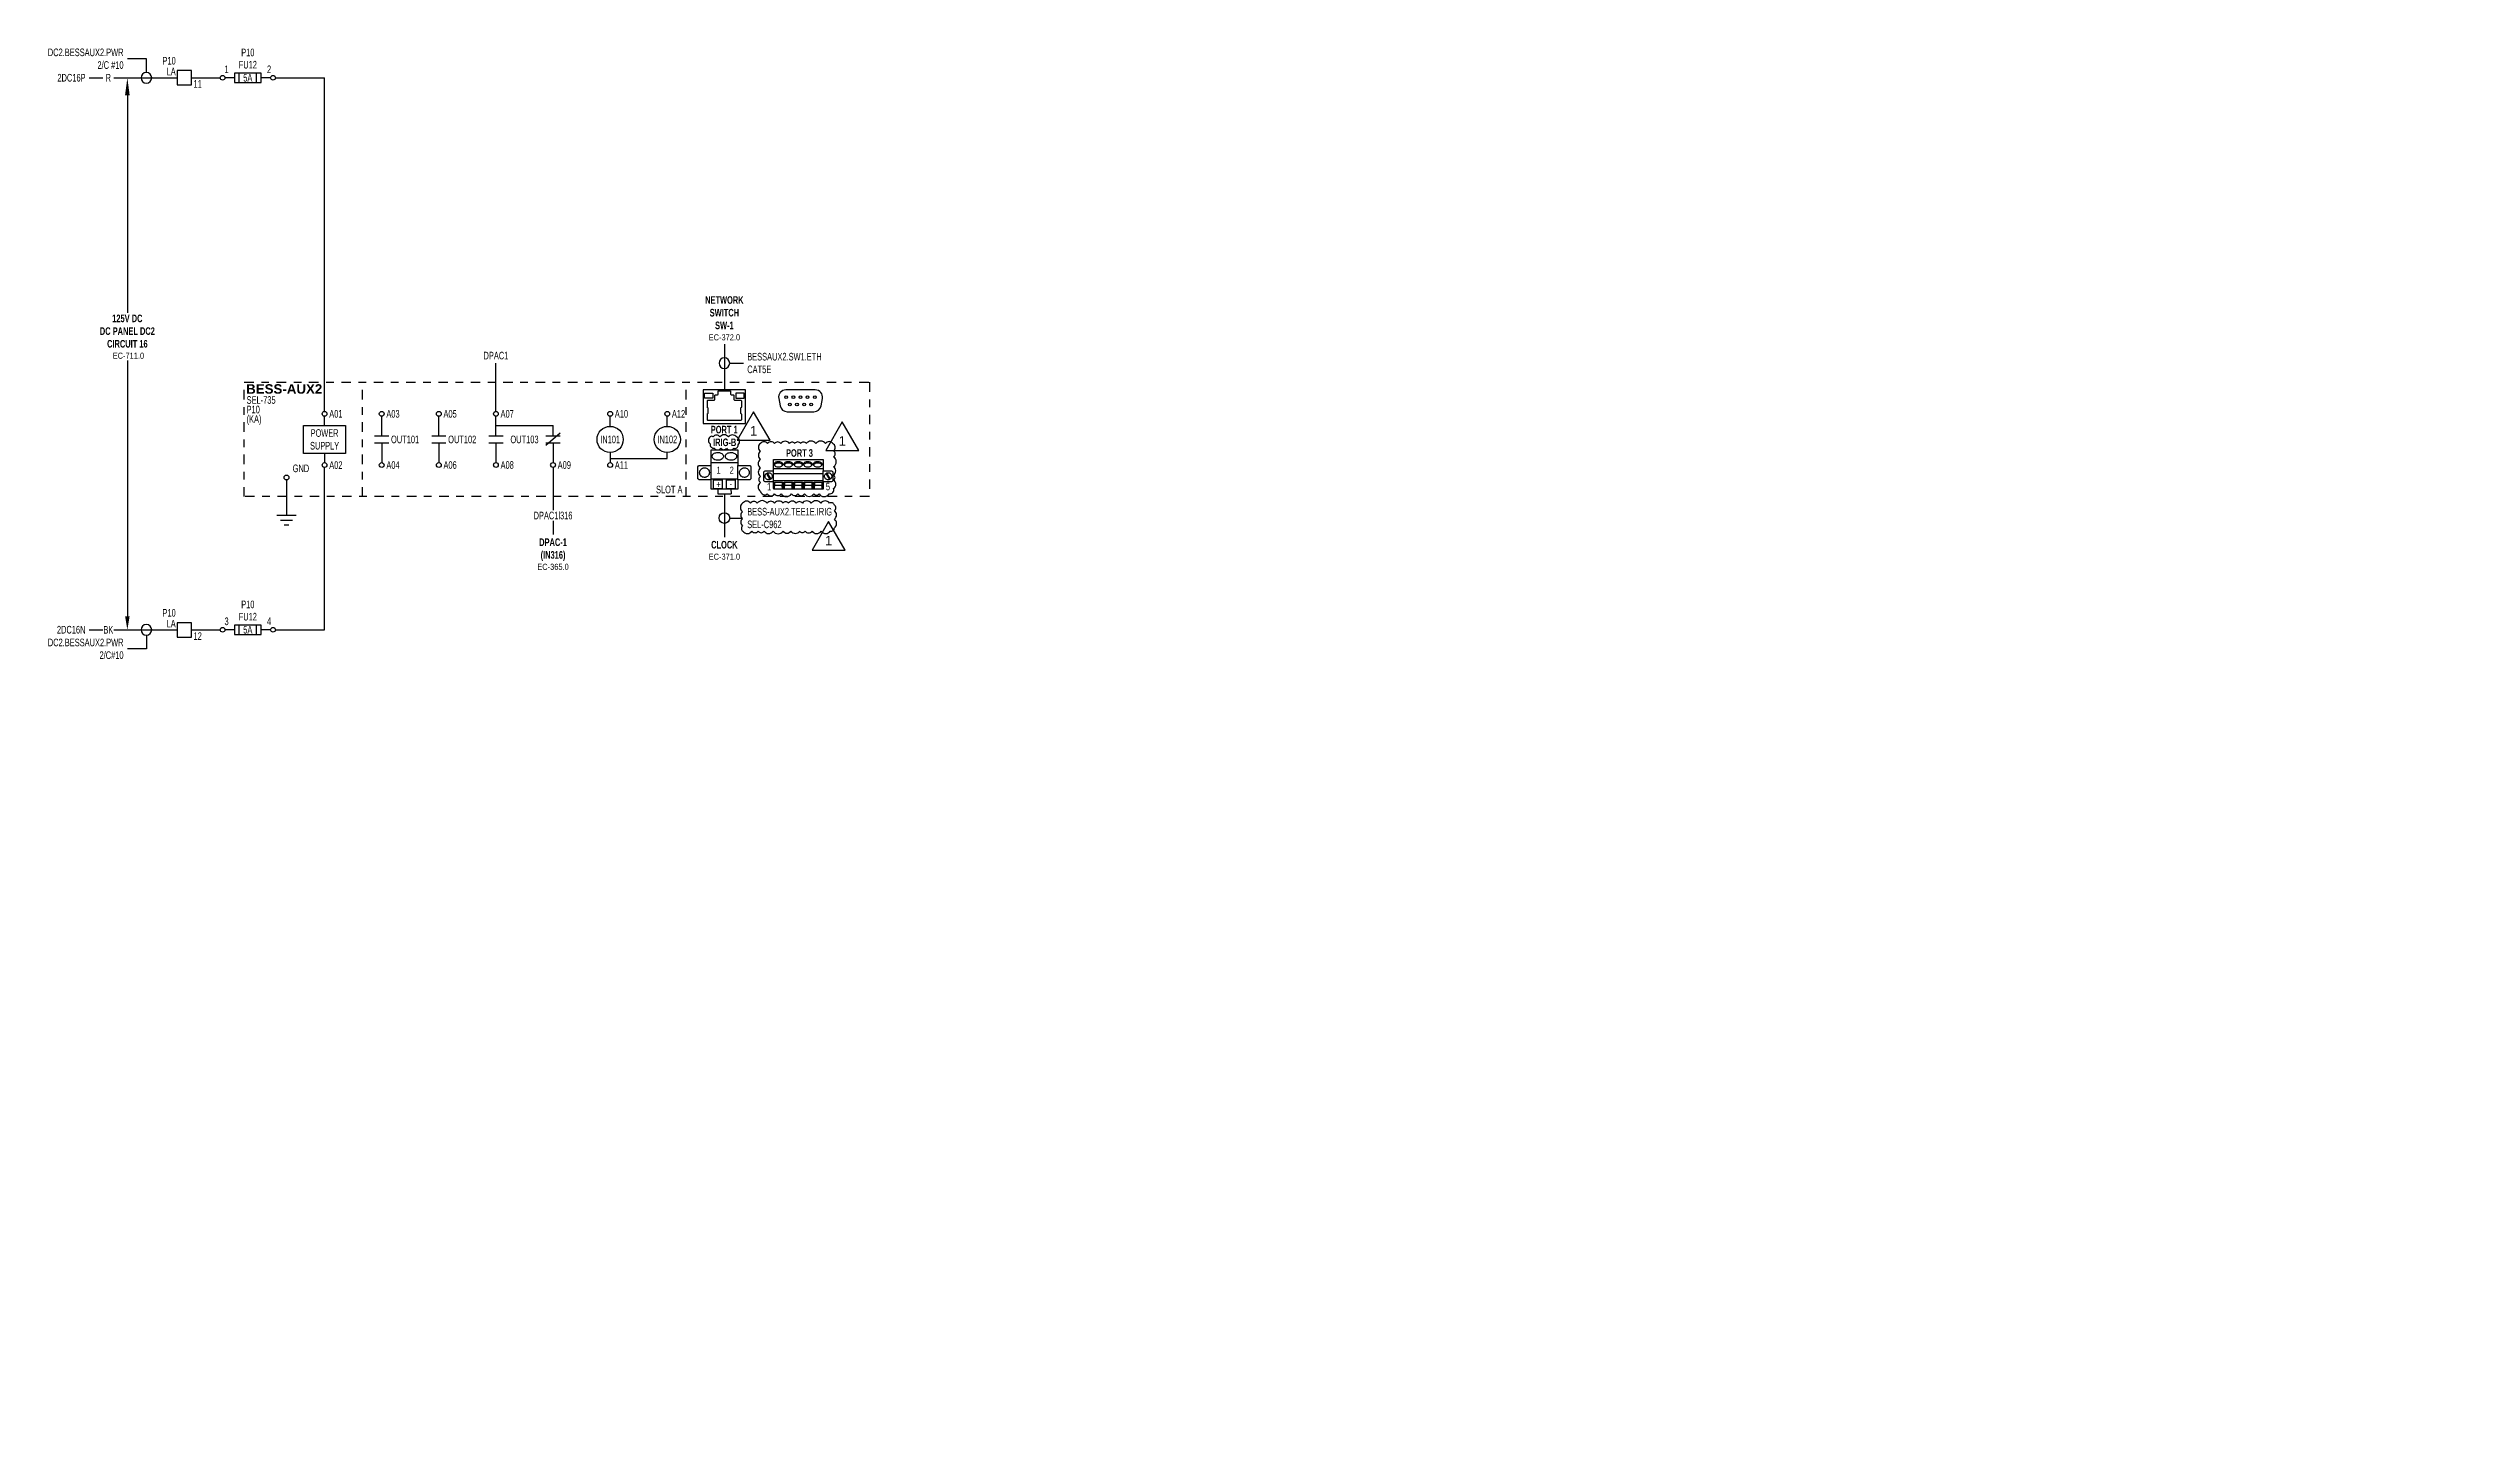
# Paper-space layout 'NRE-EC-320.1' of a CAD drawing. Header units: inches. Extents: x 1.5 to 33.3, y 0.7 to 18.6.
import ezdxf
from ezdxf.enums import TextEntityAlignment as Align

# ---------------------------------------------------------------- set-up
doc = ezdxf.new("R2018")
doc.units = ezdxf.units.IN
doc.header["$LTSCALE"] = 0.5
doc.header["$MEASUREMENT"] = 0
doc.set_wipeout_variables(frame=1)
doc.linetypes.add('DASHDOT2', pattern=[0.5, 0.25, -0.125, 0, -0.125])
doc.layers.add('A-Anno-Revs', color=1, linetype='Continuous', lineweight=25)
for name, color, linetype in [('EC-EQPM-MAJR', 4, 'Continuous'), ('EC-EQPM-OUTL', 4, 'DASHDOT2'), ('EC-WIRE-SCHM', 1, 'Continuous'), ('G-ANNO-TEXT', 2, 'Continuous')]:
    doc.layers.add(name, color=color, linetype=linetype)
doc.styles.add('ACADE SYMBOL', font='arial.ttf', dxfattribs={"width": 0.7, "height": 0.1})
doc.styles.add('ACADE TAG', font='arialbd.ttf', dxfattribs={"height": 0.125})
doc.styles.add('MES STANDARD', font='arial.ttf', dxfattribs={"height": 0.1})
doc.styles.add('MES SYMBOL TEXT', font='arial.ttf', dxfattribs={"width": 0.7, "height": 0.1})
doc.styles.add('ROMANS', font='romans.shx')
doc.styles.add('WD', font='arial.ttf', dxfattribs={"width": 0.7})

psp = doc.layouts.new('NRE-EC-320.1')

# ---------------------------------------------------------------- texts
at = {"layer": 'G-ANNO-TEXT', "style": 'MES SYMBOL TEXT'}
for s, insert, char_height, width, attachment_point in [('2DC16P', (1.963, 18.252), 0.1, 0.70177, 6), ('{\\fArial|b1|i0|c0|p34;NETWORK \\PSWITCH SW-1 \\fArial|b0|i0|c0|p34;\\H0.8x;EC-372.0}', (10.352, 14.802), 0.1, 0.30404, 8), ('DPAC1', (7.352, 14.552), 0.1, 0.29688, 8), ('BESSAUX2.SW1.ETH\\PCAT5E', (10.652, 14.505), 0.1, 0.87925, 4), ('{\\fArial|b1|i0|c0|p34;IRIG-B}', (10.356, 13.514), 0.1, 0.87925, 2), ('{\\fArial|b1|i0|c0|p34;PORT 3}', (11.338, 13.272), 0.1, 0.87925, 8), ('1', (10.248, 13.144), 0.0917, 0.27238, 1), ('2', (10.421, 13.144), 0.0917, 0.27238, 1), ('SLOT A', (9.454, 12.894), 0.1, 0.74948, 1), ('+', (10.248, 12.959), 0.0917, 0.27238, 1), ('-', (10.421, 12.969), 0.0917, 0.27238, 1), ('1', (10.913, 12.933), 0.1, 0.05279, 1), ('5', (11.685, 12.933), 0.1, 0.05279, 1), ('BESS-AUX2.TEE1E.IRIG\\PSEL-C962', (10.652, 12.469), 0.1, 0.87925, 4), ('{\\fArial|b1|i0|c0|p34;CLOCK \\P\\fArial|b0|i0|c0|p34;\\H0.8x;EC-371.0}', (10.352, 12.169), 0.1, 0.87925, 2), ('\\pxqr;DC2.BESSAUX2.PWR\\P2/C#10', (2.462, 10.751), 0.1, 0.99907, 6), ('2DC16N', (1.962, 11.002), 0.1, 0.70177, 6)]:
    psp.add_mtext(s, dxfattribs=dict(at, insert=insert, char_height=char_height, width=width, attachment_point=attachment_point))

# ---------------------------------------------------------------- blocks, each defined once
blk = doc.blocks.new('*U8')
for p, q in [((0, 0.25), (-0.25, 0.25)), ((-0.07, 0), (-0.07, 0)), ((0.07, 0), (0.07, 0))]:
    blk.add_line(p, q)
blk.add_lwpolyline([(0, 0.07), (0, 0.25)])
for start, end in [(0, 180), (180, 0)]:
    blk.add_arc((0, 0), 0.0702, start, end)
blk = doc.blocks.new('FUSE_HORIZONTAL')
at = {"layer": 'G-ANNO-TEXT', "style": 'MES SYMBOL TEXT', "width": 0.7}
blk.add_attdef('LOC', text='', height=0.1, dxfattribs=at).set_placement((0, 0.283), align=Align.CENTER)
blk.add_wipeout([(0.363, 0.031), (0.363, -0.031), (-0.363, -0.031), (-0.363, 0.031)])
for p, q in [((-0.175, 0), (-0.3, 0)), ((-0.175, 0), (-0.3, 0)), ((-0.113, -0.062), (-0.113, 0.062)), ((0.113, -0.062), (0.113, 0.062)), ((0.3, 0), (0.175, 0)), ((0.3, 0), (0.175, 0))]:
    blk.add_line(p, q)
blk.add_lwpolyline([(0.175, -0.062), (0.175, 0.062), (-0.175, 0.062), (-0.175, -0.062)], close=True)
for centre in [(-0.331, 0), (0.331, 0)]:
    blk.add_circle(centre, 0.0312)
blk.add_attdef('RIGHT_TERM', text='', height=0.1, dxfattribs=at).set_placement((0.306, 0.031), align=Align.BOTTOM_RIGHT)
blk.add_attdef('LEFT_TERM', text='', height=0.1, dxfattribs=at).set_placement((-0.306, 0.031), align=Align.BOTTOM_LEFT)
blk.add_attdef('FUSE_NUM', text='', height=0.1, dxfattribs=at).set_placement((0, 0.122), align=Align.CENTER)
blk.add_attdef('FUSE_SIZE', text='', height=0.1, dxfattribs=at).set_placement((0, 0), align=Align.MIDDLE_CENTER)
blk = doc.blocks.new('PNL_TERM')
blk.add_wipeout([(-0.094, 0.094), (0.094, 0.094), (0.094, -0.094), (-0.094, -0.094)])
blk.add_lwpolyline([(0.094, -0.094), (0.094, 0.094), (-0.094, 0.094), (-0.094, -0.094)], close=True)
at = {"layer": 'G-ANNO-TEXT', "style": 'MES SYMBOL TEXT', "width": 0.7}
for tag, p in [('TAGSTRIP', (-0.115, 0.002)), ('LOC', (-0.115, 0.144))]:
    blk.add_attdef(tag, text='', height=0.1, dxfattribs=at).set_placement(p, align=Align.BOTTOM_RIGHT)
blk.add_attdef('TERM#', text='', height=0.1, dxfattribs=at).set_placement((0.119, -0.031), align=Align.TOP_LEFT)
blk = doc.blocks.new('*U10')
for p, q in [((-0.07, 0), (-0.07, 0)), ((0.07, 0), (0.07, 0)), ((0, -0.25), (-0.25, -0.25))]:
    blk.add_line(p, q)
blk.add_lwpolyline([(0, -0.07), (0, -0.25)])
for start, end in [(0, 180), (180, 0)]:
    blk.add_arc((0, 0), 0.0702, start, end)
blk = doc.blocks.new('HDV1_GROUND_1-')
for p, q in [((-0.125, -0.09375), (0.125, -0.09375)), ((-0.078125, -0.15625), (0.078125, -0.15625)), ((-0.03125, -0.21875), (0.03125, -0.21875))]:
    blk.add_line(p, q)
blk.add_lwpolyline([(0, 0), (0, -0.09375)])
at = {"style": 'WD', "flags": 1}
for tag in ['X4TERM01', 'X2TERM02', 'X1TERM03']:
    blk.add_attdef(tag, (0, 0), '', height=0.005, dxfattribs=at)
blk = doc.blocks.new('POWER SUPPLY')
for p, q in [((0, 0.18375), (0, 0.305)), ((0, -0.18375), (0, -0.305))]:
    blk.add_line(p, q)
blk.add_lwpolyline([(-0.275625, 0.18375), (0.275625, 0.18375), (0.275625, -0.18375), (-0.275625, -0.18375)], close=True)
for centre in [(0, 0.33625), (0, -0.33625)]:
    blk.add_circle(centre, 0.03125)
at = {"layer": 'G-ANNO-TEXT', "style": 'MES SYMBOL TEXT', "width": 0.7}
for tag, p in [('TOP-TERM', (0.06125, 0.33625)), ('BOTTOM-TERM', (0.06125, -0.33625))]:
    blk.add_attdef(tag, text='', height=0.1, dxfattribs=at).set_placement(p, align=Align.MIDDLE_LEFT)
at = {"layer": 'G-ANNO-TEXT', "style": 'MES SYMBOL TEXT', "width": 0.7, "flags": 8}
blk.add_attdef('PWR_SUP', text='', height=0.1, dxfattribs=at).set_placement((0, 0), align=Align.MIDDLE_CENTER)
blk = doc.blocks.new('RELAY_TERM')
blk.add_circle((0, 0), 0.03125)
at = {"layer": 'G-ANNO-TEXT', "style": 'MES SYMBOL TEXT', "width": 0.7}
for tag, p in [('TERM_DESC', (0.08125, 0.12)), ('TERM', (0.08125, 0))]:
    blk.add_attdef(tag, text='', height=0.1, dxfattribs=at).set_placement(p, align=Align.MIDDLE_LEFT)
blk = doc.blocks.new('OUTPUT_IN-RELAYBOX')
for p, q in [((-0.09375, 0.046875), (0.09375, 0.046875)), ((0, 0.046875), (0, 0.305)), ((-0.09375, -0.046875), (0.09375, -0.046875)), ((0, -0.046875), (0, -0.305))]:
    blk.add_line(p, q)
for centre in [(0, 0.33625), (0, -0.33625)]:
    blk.add_circle(centre, 0.03125)
at = {"layer": 'G-ANNO-TEXT', "style": 'MES SYMBOL TEXT', "width": 0.7}
blk.add_attdef('POLARITY', text='', height=0.1, dxfattribs=at).set_placement((-0.06125, 0.275625), align=Align.MIDDLE_RIGHT)
for tag, p in [('TOP-TERM', (0.06125, 0.33625)), ('OUTPUT-#', (0.1225, 0)), ('BOTTOM-TERM', (0.06125, -0.33625))]:
    blk.add_attdef(tag, text='', height=0.1, dxfattribs=at).set_placement(p, align=Align.MIDDLE_LEFT)
blk = doc.blocks.new('*U18')
for p, q in [((-0.094, 0.047), (0.094, 0.047)), ((0, 0.047), (0, 0.305)), ((0, 0.184), (0.75, 0.184)), ((0.844, 0.081), (0.656, -0.081)), ((0.656, 0.047), (0.844, 0.047)), ((0.75, 0.047), (0.75, 0.184)), ((-0.094, -0.047), (0.094, -0.047)), ((0, -0.047), (0, -0.305)), ((0.656, -0.047), (0.844, -0.047)), ((0.75, -0.047), (0.75, -0.305))]:
    blk.add_line(p, q)
for centre in [(0, 0.336), (0, -0.336), (0.75, -0.336)]:
    blk.add_circle(centre, 0.0312)
at = {"layer": 'G-ANNO-TEXT', "style": 'MES SYMBOL TEXT', "width": 0.7}
for tag, p in [('TOP-TERM', (0.061, 0.336)), ('BOTTOM-TERM-LEFT', (0.061, -0.336)), ('BOTTOM-TERM-RIGHT', (0.811, -0.336))]:
    blk.add_attdef(tag, text='', height=0.1, dxfattribs=at).set_placement(p, align=Align.MIDDLE_LEFT)
blk.add_attdef('POLARITY', text='', height=0.1, dxfattribs=at).set_placement((-0.061, 0.245), align=Align.MIDDLE_RIGHT)
blk.add_attdef('OUTPUT-#', text='', height=0.1, dxfattribs=at).set_placement((0.375, 0), align=Align.MIDDLE_CENTER)
blk = doc.blocks.new('*U27')
for p, q in [((0, 0.171875), (0, 0.305)), ((0.75, 0.171875), (0.75, 0.305)), ((0, -0.171875), (0, -0.25)), ((0, -0.25), (0.75, -0.25)), ((0, -0.25), (0, -0.305)), ((0.75, -0.25), (0.75, -0.171875))]:
    blk.add_line(p, q)
for centre, radius in [((0, 0.33625), 0.03125), ((0.75, 0.33625), 0.03125), ((0, 0), 0.171875), ((0.75, 0), 0.171875), ((0, -0.33625), 0.03125)]:
    blk.add_circle(centre, radius)
at = {"layer": 'G-ANNO-TEXT', "style": 'MES SYMBOL TEXT', "width": 0.7}
for tag, p in [('TOP-TERM-1', (0.06125, 0.33625)), ('TOP-TERM-2', (0.81125, 0.33625)), ('BOTTOM-TERM', (0.06125, -0.33625))]:
    blk.add_attdef(tag, text='', height=0.1, dxfattribs=at).set_placement(p, align=Align.MIDDLE_LEFT)
for tag, p in [('INPUT-#1', (0, 0)), ('INPUT-#2', (0.75, 0))]:
    blk.add_attdef(tag, text='', height=0.1, dxfattribs=at).set_placement(p, align=Align.MIDDLE_CENTER)
blk = doc.blocks.new('*U23')
blk.add_lwpolyline([(0, 0), (8.21, 0), (8.21, -1.5), (0, -1.5)], close=True)
at = {"layer": 'G-ANNO-TEXT', "style": 'ACADE TAG'}
blk.add_attdef('RELAY', text='', height=0.125, dxfattribs=at).set_placement((0.025, -0.087), align=Align.MIDDLE_LEFT)
at = {"layer": 'G-ANNO-TEXT', "style": 'ACADE SYMBOL', "width": 0.7}
for tag, p, height in [('DEVICE', (0.031, -0.281), 0.1), ('LOC', (0.031, -0.406), 0.1), ('DWG_REF', (0.031, -0.656), 0.08), ('MOUNT', (0.031, -0.531), 0.1)]:
    blk.add_attdef(tag, p, '', height=height, dxfattribs=at)
blk = doc.blocks.new('SERIAL')
blk.add_lwpolyline([(-0.268, -0.059, 0.361241), (-0.175, -0.137), (0.176, -0.137, 0.361667), (0.269, -0.059), (0.287, 0.038, 0.468788), (0.194, 0.151), (-0.193, 0.151, 0.469247), (-0.287, 0.038)], format="xyb", close=True)
for centre in [(-0.188, 0.056), (-0.094, 0.056), (0, 0.056), (0.093, 0.056), (0.187, 0.056), (-0.14, -0.042), (-0.047, -0.042), (0.047, -0.042), (0.141, -0.042)]:
    blk.add_circle(centre, 0.0182)
blk = doc.blocks.new('ETHERNET')
for points in [[(-0.279, 0.242), (0.279, 0.242), (0.279, -0.201), (-0.279, -0.201)], [(-0.259, 0.2), (-0.15, 0.2), (-0.15, 0.131), (-0.259, 0.131)], [(0.259, 0.2), (0.15, 0.2), (0.15, 0.131), (0.259, 0.131)]]:
    blk.add_lwpolyline(points, close=True)
blk.add_lwpolyline([(0, 0.228), (-0.082, 0.228), (-0.082, 0.187, -0.414214), (-0.092, 0.177), (-0.115, 0.177, 0.414214), (-0.125, 0.167), (-0.125, 0.117, -0.414214), (-0.135, 0.107), (-0.213, 0.107, 0.414214), (-0.223, 0.097), (-0.223, 0.013, 0.414214), (-0.213, 0.003), (-0.212, 0.003), (-0.212, -0.066), (-0.213, -0.066, 0.414214), (-0.223, -0.076), (-0.223, -0.151, 0.414214), (-0.213, -0.161), (0, -0.161), (0.213, -0.161, 0.414214), (0.223, -0.151), (0.223, -0.076, 0.414214), (0.213, -0.066), (0.212, -0.066), (0.212, 0.003), (0.213, 0.003, 0.414214), (0.223, 0.013), (0.223, 0.097, 0.414214), (0.213, 0.107), (0.135, 0.107, -0.414214), (0.125, 0.117), (0.125, 0.167, 0.414214), (0.115, 0.177), (0.092, 0.177, -0.414214), (0.082, 0.187), (0.082, 0.228)], format="xyb", close=True)
blk = doc.blocks.new('*U22')
for p, q in [((0, 0.07), (0, 0.07)), ((0, -0.07), (0, -0.07))]:
    blk.add_line(p, q)
blk.add_lwpolyline([(0.07, 0), (0.237, 0)])
for start, end in [(90, 270), (270, 90)]:
    blk.add_arc((0, 0), 0.0702, start, end)
blk = doc.blocks.new('*U21')
for p, q in [((0, 0.07), (0, 0.07)), ((0.25, 0), (0.25, 0)), ((0, -0.07), (0, -0.07))]:
    blk.add_line(p, q)
blk.add_lwpolyline([(0.07, 0), (0.25, 0)])
for start, end in [(90, 270), (270, 90)]:
    blk.add_arc((0, 0), 0.0702, start, end)
blk = doc.blocks.new('Anno_Revision_A')
at = {"color": 0, "linetype": 'ByBlock'}
blk.add_wipeout([(1.73, -1), (0, 2), (-1.73, -1)], dxfattribs=at)
at = {"color": 0, "linetype": 'ByBlock', "lineweight": -2}
blk.add_lwpolyline([(1.73, -1), (0, 2), (-1.73, -1)], close=True, dxfattribs=at)
at = {"color": 0, "linetype": 'ByBlock', "lineweight": -2, "style": 'ROMANS'}
blk.add_attdef('REVISION', text='', height=1, dxfattribs=at).set_placement((0, 0.06), align=Align.MIDDLE)

# ---------------------------------------------------------------- linework, layer by layer
at = {"layer": 'EC-EQPM-MAJR'}
for p, q in [((10.903, 13.054), (10.949, 12.974)), ((10.913, 13.06), (10.96, 12.98)), ((10.996, 13.056), (11.65, 13.056)), ((11.684, 13.054), (11.731, 12.974)), ((11.694, 13.06), (11.741, 12.98)), ((11.007, 12.847), (11.016, 12.898)), ((11.117, 12.847), (11.109, 12.898)), ((11.138, 12.847), (11.147, 12.898)), ((11.248, 12.847), (11.239, 12.898)), ((11.268, 12.847), (11.277, 12.898)), ((11.378, 12.847), (11.37, 12.898)), ((11.399, 12.847), (11.408, 12.898)), ((11.508, 12.847), (11.5, 12.898)), ((11.529, 12.847), (11.538, 12.898)), ((11.639, 12.847), (11.631, 12.898))]:
    psp.add_line(p, q, dxfattribs=at)
for points in [[(10.528, 13.365), (10.528, 13.16), (10.668, 13.16), (10.672, 13.16), (10.674, 13.16), (10.685, 13.159), (10.694, 13.153), (10.7, 13.144), (10.701, 13.133), (10.701, 12.997), (10.7, 12.986), (10.694, 12.978), (10.685, 12.972), (10.674, 12.969), (10.672, 12.969), (10.528, 12.969), (10.528, 12.847), (10.181, 12.847), (10.178, 12.847), (10.177, 12.847), (10.177, 12.969), (10.175, 12.969), (10.037, 12.969), (10.032, 12.969), (10.031, 12.969), (10.021, 12.972), (10.012, 12.978), (10.005, 12.986), (10.003, 12.997), (10.003, 13.133), (10.005, 13.144), (10.012, 13.153), (10.021, 13.159), (10.031, 13.16), (10.032, 13.16), (10.171, 13.16), (10.175, 13.16), (10.177, 13.16), (10.177, 13.365)], [(11.65, 13.239), (11.65, 13.088), (11.753, 13.088), (11.757, 13.088), (11.758, 13.088), (11.766, 13.086), (11.773, 13.082), (11.777, 13.076), (11.778, 13.068), (11.778, 12.967), (11.777, 12.959), (11.773, 12.953), (11.766, 12.948), (11.758, 12.946), (11.757, 12.946), (11.65, 12.946), (11.65, 12.847), (11, 12.847), (10.998, 12.856), (10.996, 12.856), (10.996, 12.946), (10.995, 12.946), (10.893, 12.946), (10.89, 12.946), (10.889, 12.946), (10.881, 12.948), (10.875, 12.953), (10.869, 12.959), (10.868, 12.967), (10.868, 13.068), (10.869, 13.076), (10.875, 13.082), (10.881, 13.086), (10.889, 13.088), (10.89, 13.088), (10.992, 13.088), (10.995, 13.088), (10.996, 13.088), (10.996, 13.239)], [(10.321, 12.855), (10.209, 12.855), (10.209, 12.973), (10.321, 12.973)], [(10.494, 12.855), (10.382, 12.855), (10.382, 12.973), (10.494, 12.973)], [(11.117, 12.847), (11.007, 12.847), (11.008, 12.941), (11.117, 12.941)], [(11.016, 12.941), (11.109, 12.941), (11.109, 12.898), (11.016, 12.898)], [(11.248, 12.847), (11.138, 12.847), (11.138, 12.941), (11.248, 12.941)], [(11.147, 12.941), (11.239, 12.941), (11.239, 12.898), (11.147, 12.898)], [(11.378, 12.847), (11.268, 12.847), (11.269, 12.941), (11.378, 12.941)], [(11.277, 12.941), (11.37, 12.941), (11.37, 12.898), (11.277, 12.898)], [(11.508, 12.847), (11.399, 12.847), (11.399, 12.941), (11.509, 12.941)], [(11.408, 12.941), (11.5, 12.941), (11.5, 12.898), (11.408, 12.898)], [(11.639, 12.847), (11.529, 12.847), (11.53, 12.941), (11.639, 12.941)], [(11.538, 12.941), (11.631, 12.941), (11.631, 12.898), (11.538, 12.898)]]:
    psp.add_lwpolyline(points, close=True, dxfattribs=at)
for points in [[(10.528, 13.195), (10.177, 13.195)], [(10.177, 12.969), (10.177, 13.16)], [(10.528, 12.969), (10.528, 13.16)], [(11.65, 13.114), (10.996, 13.114)], [(10.996, 12.946), (10.996, 13.088)], [(11.65, 12.946), (11.65, 13.088)], [(10.528, 12.982), (10.177, 12.982)], [(10.266, 12.847), (10.266, 12.786), (10.266, 12.786)], [(10.266, 12.786), (10.439, 12.786)], [(10.438, 12.855), (10.439, 12.786), (10.439, 12.786)], [(11.65, 12.956), (10.996, 12.956)]]:
    psp.add_lwpolyline(points, dxfattribs=at)
for points, knots in [([(10.027, 13.066), (10.027, 13.074), (10.028, 13.082), (10.034, 13.097), (10.038, 13.103), (10.05, 13.115), (10.057, 13.12), (10.068, 13.125), (10.073, 13.127), (10.082, 13.128), (10.086, 13.129), (10.091, 13.129)], [0, 0, 0, 0, 0.0272764, 0.0272764, 0.0546457, 0.0546457, 0.0833926, 0.0833926, 0.0987335, 0.0987335, 0.1145894, 0.1145894, 0.1145894, 0.1145894]), ([(10.091, 13.003), (10.082, 13.003), (10.074, 13.005), (10.059, 13.011), (10.052, 13.015), (10.04, 13.027), (10.035, 13.034), (10.03, 13.045), (10.029, 13.049), (10.027, 13.058), (10.027, 13.062), (10.027, 13.066)], [0, 0, 0, 0, 0.028938, 0.028938, 0.0574183, 0.0574183, 0.0860841, 0.0860841, 0.1001857, 0.1001857, 0.1146972, 0.1146972, 0.1146972, 0.1146972]), ([(10.091, 13.129), (10.099, 13.129), (10.108, 13.127), (10.123, 13.121), (10.13, 13.116), (10.142, 13.105), (10.147, 13.098), (10.152, 13.086), (10.153, 13.083), (10.155, 13.074), (10.155, 13.07), (10.155, 13.066)], [0, 0, 0, 0, 0.028938, 0.028938, 0.0574183, 0.0574183, 0.0860841, 0.0860841, 0.1001857, 0.1001857, 0.1146972, 0.1146972, 0.1146972, 0.1146972]), ([(10.155, 13.066), (10.155, 13.058), (10.154, 13.05), (10.148, 13.035), (10.143, 13.029), (10.132, 13.017), (10.125, 13.012), (10.113, 13.007), (10.109, 13.005), (10.1, 13.004), (10.095, 13.003), (10.091, 13.003)], [0, 0, 0, 0, 0.0272764, 0.0272764, 0.0546457, 0.0546457, 0.0833926, 0.0833926, 0.0987335, 0.0987335, 0.1145894, 0.1145894, 0.1145894, 0.1145894]), ([(10.191, 13.28), (10.191, 13.284), (10.192, 13.289), (10.196, 13.298), (10.199, 13.303), (10.207, 13.312), (10.213, 13.317), (10.226, 13.324), (10.233, 13.326), (10.249, 13.33), (10.257, 13.331), (10.266, 13.331)], [0, 0, 0, 0, 0.0161958, 0.0161958, 0.034432, 0.034432, 0.0593315, 0.0593315, 0.0851553, 0.0851553, 0.1134478, 0.1134478, 0.1134478, 0.1134478]), ([(10.266, 13.228), (10.252, 13.228), (10.238, 13.231), (10.218, 13.239), (10.211, 13.244), (10.201, 13.254), (10.197, 13.259), (10.194, 13.266), (10.193, 13.269), (10.191, 13.274), (10.191, 13.277), (10.191, 13.28)], [0, 0, 0, 0, 0.0479578, 0.0479578, 0.0865232, 0.0865232, 0.1124939, 0.1124939, 0.1249007, 0.1249007, 0.1373387, 0.1373387, 0.1373387, 0.1373387]), ([(10.266, 13.331), (10.28, 13.331), (10.293, 13.328), (10.313, 13.32), (10.321, 13.315), (10.331, 13.305), (10.334, 13.3), (10.338, 13.293), (10.338, 13.29), (10.34, 13.285), (10.34, 13.282), (10.34, 13.28)], [0, 0, 0, 0, 0.0479578, 0.0479578, 0.0865232, 0.0865232, 0.1124939, 0.1124939, 0.1249007, 0.1249007, 0.1373387, 0.1373387, 0.1373387, 0.1373387]), ([(10.34, 13.28), (10.34, 13.275), (10.339, 13.27), (10.335, 13.261), (10.332, 13.256), (10.324, 13.247), (10.318, 13.243), (10.305, 13.235), (10.298, 13.233), (10.282, 13.229), (10.274, 13.228), (10.266, 13.228)], [0, 0, 0, 0, 0.0161958, 0.0161958, 0.034432, 0.034432, 0.0593315, 0.0593315, 0.0851553, 0.0851553, 0.1134478, 0.1134478, 0.1134478, 0.1134478]), ([(10.364, 13.28), (10.364, 13.284), (10.365, 13.289), (10.369, 13.298), (10.372, 13.303), (10.38, 13.312), (10.386, 13.317), (10.399, 13.324), (10.407, 13.326), (10.422, 13.33), (10.431, 13.331), (10.439, 13.331)], [0, 0, 0, 0, 0.0161958, 0.0161958, 0.034432, 0.034432, 0.0593315, 0.0593315, 0.0851553, 0.0851553, 0.1134478, 0.1134478, 0.1134478, 0.1134478]), ([(10.439, 13.228), (10.425, 13.228), (10.412, 13.231), (10.392, 13.239), (10.384, 13.244), (10.374, 13.254), (10.37, 13.259), (10.367, 13.266), (10.366, 13.269), (10.365, 13.274), (10.364, 13.277), (10.364, 13.28)], [0, 0, 0, 0, 0.0479578, 0.0479578, 0.0865232, 0.0865232, 0.1124939, 0.1124939, 0.1249007, 0.1249007, 0.1373387, 0.1373387, 0.1373387, 0.1373387]), ([(10.439, 13.331), (10.453, 13.331), (10.466, 13.328), (10.486, 13.32), (10.494, 13.315), (10.504, 13.305), (10.507, 13.3), (10.511, 13.293), (10.512, 13.29), (10.513, 13.285), (10.513, 13.282), (10.513, 13.28)], [0, 0, 0, 0, 0.0479578, 0.0479578, 0.0865232, 0.0865232, 0.1124939, 0.1124939, 0.1249007, 0.1249007, 0.1373387, 0.1373387, 0.1373387, 0.1373387]), ([(10.513, 13.28), (10.513, 13.275), (10.512, 13.27), (10.509, 13.261), (10.506, 13.256), (10.497, 13.247), (10.491, 13.243), (10.478, 13.235), (10.471, 13.233), (10.456, 13.229), (10.447, 13.228), (10.439, 13.228)], [0, 0, 0, 0, 0.0161958, 0.0161958, 0.034432, 0.034432, 0.0593315, 0.0593315, 0.0851553, 0.0851553, 0.1134478, 0.1134478, 0.1134478, 0.1134478]), ([(10.551, 13.066), (10.551, 13.074), (10.552, 13.082), (10.558, 13.097), (10.563, 13.103), (10.574, 13.115), (10.581, 13.12), (10.593, 13.125), (10.597, 13.127), (10.606, 13.128), (10.61, 13.129), (10.615, 13.129)], [0, 0, 0, 0, 0.0272764, 0.0272764, 0.0546457, 0.0546457, 0.0833926, 0.0833926, 0.0987335, 0.0987335, 0.1145894, 0.1145894, 0.1145894, 0.1145894]), ([(10.615, 13.003), (10.607, 13.003), (10.598, 13.005), (10.583, 13.011), (10.576, 13.015), (10.564, 13.027), (10.559, 13.034), (10.554, 13.045), (10.553, 13.049), (10.551, 13.058), (10.551, 13.062), (10.551, 13.066)], [0, 0, 0, 0, 0.028938, 0.028938, 0.0574183, 0.0574183, 0.0860841, 0.0860841, 0.1001857, 0.1001857, 0.1146972, 0.1146972, 0.1146972, 0.1146972]), ([(10.615, 13.129), (10.624, 13.129), (10.632, 13.127), (10.647, 13.121), (10.654, 13.116), (10.666, 13.105), (10.671, 13.098), (10.676, 13.086), (10.677, 13.083), (10.679, 13.074), (10.679, 13.07), (10.679, 13.066)], [0, 0, 0, 0, 0.028938, 0.028938, 0.0574183, 0.0574183, 0.0860841, 0.0860841, 0.1001857, 0.1001857, 0.1146972, 0.1146972, 0.1146972, 0.1146972]), ([(10.679, 13.066), (10.679, 13.058), (10.678, 13.05), (10.672, 13.035), (10.667, 13.029), (10.656, 13.017), (10.649, 13.012), (10.637, 13.007), (10.633, 13.005), (10.624, 13.004), (10.62, 13.003), (10.615, 13.003)], [0, 0, 0, 0, 0.0272764, 0.0272764, 0.0546457, 0.0546457, 0.0833926, 0.0833926, 0.0987335, 0.0987335, 0.1145894, 0.1145894, 0.1145894, 0.1145894]), ([(10.885, 13.018), (10.885, 13.024), (10.886, 13.03), (10.891, 13.041), (10.894, 13.046), (10.902, 13.054), (10.908, 13.058), (10.916, 13.062), (10.919, 13.063), (10.926, 13.064), (10.929, 13.065), (10.933, 13.065)], [0, 0, 0, 0, 0.0272764, 0.0272764, 0.0546457, 0.0546457, 0.0833926, 0.0833926, 0.0987335, 0.0987335, 0.1145894, 0.1145894, 0.1145894, 0.1145894]), ([(10.933, 13.065), (10.939, 13.065), (10.945, 13.063), (10.957, 13.059), (10.962, 13.055), (10.971, 13.047), (10.974, 13.042), (10.978, 13.033), (10.979, 13.03), (10.98, 13.024), (10.98, 13.021), (10.98, 13.018)], [0, 0, 0, 0, 0.028938, 0.028938, 0.0574183, 0.0574183, 0.0860841, 0.0860841, 0.1001857, 0.1001857, 0.1146972, 0.1146972, 0.1146972, 0.1146972]), ([(11.007, 13.176), (11.007, 13.179), (11.008, 13.183), (11.011, 13.19), (11.013, 13.193), (11.019, 13.2), (11.023, 13.203), (11.033, 13.209), (11.038, 13.211), (11.05, 13.213), (11.056, 13.214), (11.062, 13.214)], [0, 0, 0, 0, 0.0161958, 0.0161958, 0.034432, 0.034432, 0.0593315, 0.0593315, 0.0851553, 0.0851553, 0.1134478, 0.1134478, 0.1134478, 0.1134478]), ([(11.062, 13.138), (11.052, 13.138), (11.042, 13.14), (11.027, 13.146), (11.021, 13.15), (11.014, 13.157), (11.011, 13.16), (11.009, 13.166), (11.008, 13.168), (11.007, 13.172), (11.007, 13.174), (11.007, 13.176)], [0, 0, 0, 0, 0.0479578, 0.0479578, 0.0865232, 0.0865232, 0.1124939, 0.1124939, 0.1249007, 0.1249007, 0.1373387, 0.1373387, 0.1373387, 0.1373387]), ([(11.008, 13.167), (11.01, 13.171), (11.012, 13.174), (11.018, 13.181), (11.022, 13.184), (11.032, 13.189), (11.037, 13.191), (11.049, 13.194), (11.055, 13.195), (11.061, 13.195)], [0.01723544, 0.01723544, 0.01723544, 0.01723544, 0.03443199, 0.03443199, 0.05933147, 0.05933147, 0.08515535, 0.08515535, 0.11344783, 0.11344783, 0.11344783, 0.11344783]), ([(11.061, 13.195), (11.072, 13.195), (11.081, 13.193), (11.096, 13.187), (11.102, 13.183), (11.109, 13.176), (11.112, 13.172), (11.114, 13.167), (11.115, 13.166), (11.115, 13.165)], [0, 0, 0, 0, 0.0479578, 0.0479578, 0.0865232, 0.0865232, 0.1124939, 0.1124939, 0.1195308, 0.1195308, 0.1195308, 0.1195308]), ([(11.062, 13.214), (11.073, 13.214), (11.082, 13.212), (11.097, 13.206), (11.103, 13.202), (11.11, 13.195), (11.113, 13.191), (11.115, 13.186), (11.116, 13.184), (11.117, 13.18), (11.117, 13.178), (11.117, 13.176)], [0, 0, 0, 0, 0.0479578, 0.0479578, 0.0865232, 0.0865232, 0.1124939, 0.1124939, 0.1249007, 0.1249007, 0.1373387, 0.1373387, 0.1373387, 0.1373387]), ([(11.117, 13.176), (11.117, 13.172), (11.116, 13.169), (11.114, 13.162), (11.112, 13.159), (11.105, 13.152), (11.101, 13.149), (11.091, 13.143), (11.086, 13.141), (11.075, 13.138), (11.068, 13.138), (11.062, 13.138)], [0, 0, 0, 0, 0.0161958, 0.0161958, 0.034432, 0.034432, 0.0593315, 0.0593315, 0.0851553, 0.0851553, 0.1134478, 0.1134478, 0.1134478, 0.1134478]), ([(11.138, 13.176), (11.138, 13.179), (11.138, 13.183), (11.141, 13.19), (11.143, 13.193), (11.149, 13.2), (11.154, 13.203), (11.163, 13.209), (11.169, 13.211), (11.18, 13.213), (11.186, 13.214), (11.193, 13.214)], [0, 0, 0, 0, 0.0161958, 0.0161958, 0.034432, 0.034432, 0.0593315, 0.0593315, 0.0851553, 0.0851553, 0.1134478, 0.1134478, 0.1134478, 0.1134478]), ([(11.193, 13.138), (11.182, 13.138), (11.173, 13.14), (11.158, 13.146), (11.152, 13.15), (11.144, 13.157), (11.142, 13.16), (11.139, 13.166), (11.139, 13.168), (11.138, 13.172), (11.138, 13.174), (11.138, 13.176)], [0, 0, 0, 0, 0.0479578, 0.0479578, 0.0865232, 0.0865232, 0.1124939, 0.1124939, 0.1249007, 0.1249007, 0.1373387, 0.1373387, 0.1373387, 0.1373387]), ([(11.139, 13.167), (11.14, 13.171), (11.142, 13.174), (11.149, 13.181), (11.153, 13.184), (11.163, 13.189), (11.168, 13.191), (11.179, 13.194), (11.186, 13.195), (11.192, 13.195)], [0.01723544, 0.01723544, 0.01723544, 0.01723544, 0.03443199, 0.03443199, 0.05933147, 0.05933147, 0.08515535, 0.08515535, 0.11344783, 0.11344783, 0.11344783, 0.11344783]), ([(11.192, 13.195), (11.202, 13.195), (11.212, 13.193), (11.227, 13.187), (11.232, 13.183), (11.24, 13.176), (11.242, 13.172), (11.245, 13.167), (11.245, 13.166), (11.245, 13.165)], [0, 0, 0, 0, 0.0479578, 0.0479578, 0.0865232, 0.0865232, 0.1124939, 0.1124939, 0.1195308, 0.1195308, 0.1195308, 0.1195308]), ([(11.193, 13.214), (11.203, 13.214), (11.213, 13.212), (11.228, 13.206), (11.233, 13.202), (11.241, 13.195), (11.243, 13.191), (11.246, 13.186), (11.247, 13.184), (11.247, 13.18), (11.248, 13.178), (11.248, 13.176)], [0, 0, 0, 0, 0.0479578, 0.0479578, 0.0865232, 0.0865232, 0.1124939, 0.1124939, 0.1249007, 0.1249007, 0.1373387, 0.1373387, 0.1373387, 0.1373387]), ([(11.248, 13.176), (11.248, 13.172), (11.247, 13.169), (11.244, 13.162), (11.242, 13.159), (11.236, 13.152), (11.231, 13.149), (11.222, 13.143), (11.216, 13.141), (11.205, 13.138), (11.199, 13.138), (11.193, 13.138)], [0, 0, 0, 0, 0.0161958, 0.0161958, 0.034432, 0.034432, 0.0593315, 0.0593315, 0.0851553, 0.0851553, 0.1134478, 0.1134478, 0.1134478, 0.1134478]), ([(11.268, 13.176), (11.268, 13.179), (11.269, 13.183), (11.271, 13.19), (11.274, 13.193), (11.28, 13.2), (11.284, 13.203), (11.294, 13.209), (11.299, 13.211), (11.311, 13.213), (11.317, 13.214), (11.323, 13.214)], [0, 0, 0, 0, 0.0161958, 0.0161958, 0.034432, 0.034432, 0.0593315, 0.0593315, 0.0851553, 0.0851553, 0.1134478, 0.1134478, 0.1134478, 0.1134478]), ([(11.323, 13.138), (11.313, 13.138), (11.303, 13.14), (11.288, 13.146), (11.282, 13.15), (11.275, 13.157), (11.272, 13.16), (11.27, 13.166), (11.269, 13.168), (11.268, 13.172), (11.268, 13.174), (11.268, 13.176)], [0, 0, 0, 0, 0.0479578, 0.0479578, 0.0865232, 0.0865232, 0.1124939, 0.1124939, 0.1249007, 0.1249007, 0.1373387, 0.1373387, 0.1373387, 0.1373387]), ([(11.269, 13.167), (11.271, 13.171), (11.273, 13.174), (11.279, 13.181), (11.283, 13.184), (11.293, 13.189), (11.298, 13.191), (11.31, 13.194), (11.316, 13.195), (11.322, 13.195)], [0.01723544, 0.01723544, 0.01723544, 0.01723544, 0.03443199, 0.03443199, 0.05933147, 0.05933147, 0.08515535, 0.08515535, 0.11344783, 0.11344783, 0.11344783, 0.11344783]), ([(11.322, 13.195), (11.333, 13.195), (11.342, 13.193), (11.357, 13.187), (11.363, 13.183), (11.37, 13.176), (11.373, 13.172), (11.375, 13.167), (11.376, 13.166), (11.376, 13.165)], [0, 0, 0, 0, 0.0479578, 0.0479578, 0.0865232, 0.0865232, 0.1124939, 0.1124939, 0.1195308, 0.1195308, 0.1195308, 0.1195308]), ([(11.323, 13.214), (11.333, 13.214), (11.343, 13.212), (11.358, 13.206), (11.364, 13.202), (11.371, 13.195), (11.374, 13.191), (11.376, 13.186), (11.377, 13.184), (11.378, 13.18), (11.378, 13.178), (11.378, 13.176)], [0, 0, 0, 0, 0.0479578, 0.0479578, 0.0865232, 0.0865232, 0.1124939, 0.1124939, 0.1249007, 0.1249007, 0.1373387, 0.1373387, 0.1373387, 0.1373387]), ([(11.378, 13.176), (11.378, 13.172), (11.377, 13.169), (11.375, 13.162), (11.373, 13.159), (11.366, 13.152), (11.362, 13.149), (11.352, 13.143), (11.347, 13.141), (11.335, 13.138), (11.329, 13.138), (11.323, 13.138)], [0, 0, 0, 0, 0.0161958, 0.0161958, 0.034432, 0.034432, 0.0593315, 0.0593315, 0.0851553, 0.0851553, 0.1134478, 0.1134478, 0.1134478, 0.1134478]), ([(11.392, 13.176), (11.392, 13.179), (11.393, 13.183), (11.396, 13.19), (11.398, 13.193), (11.404, 13.2), (11.409, 13.203), (11.418, 13.209), (11.424, 13.211), (11.435, 13.213), (11.441, 13.214), (11.447, 13.214)], [0, 0, 0, 0, 0.0161958, 0.0161958, 0.034432, 0.034432, 0.0593315, 0.0593315, 0.0851553, 0.0851553, 0.1134478, 0.1134478, 0.1134478, 0.1134478]), ([(11.447, 13.138), (11.437, 13.138), (11.427, 13.14), (11.412, 13.146), (11.407, 13.15), (11.399, 13.157), (11.397, 13.16), (11.394, 13.166), (11.393, 13.168), (11.393, 13.172), (11.392, 13.174), (11.392, 13.176)], [0, 0, 0, 0, 0.0479578, 0.0479578, 0.0865232, 0.0865232, 0.1124939, 0.1124939, 0.1249007, 0.1249007, 0.1373387, 0.1373387, 0.1373387, 0.1373387]), ([(11.394, 13.167), (11.395, 13.171), (11.397, 13.174), (11.403, 13.181), (11.408, 13.184), (11.417, 13.189), (11.423, 13.191), (11.434, 13.194), (11.44, 13.195), (11.446, 13.195)], [0.01723544, 0.01723544, 0.01723544, 0.01723544, 0.03443199, 0.03443199, 0.05933147, 0.05933147, 0.08515535, 0.08515535, 0.11344783, 0.11344783, 0.11344783, 0.11344783]), ([(11.446, 13.195), (11.457, 13.195), (11.467, 13.193), (11.481, 13.187), (11.487, 13.183), (11.495, 13.176), (11.497, 13.172), (11.499, 13.167), (11.5, 13.166), (11.5, 13.165)], [0, 0, 0, 0, 0.0479578, 0.0479578, 0.0865232, 0.0865232, 0.1124939, 0.1124939, 0.1195308, 0.1195308, 0.1195308, 0.1195308]), ([(11.447, 13.214), (11.458, 13.214), (11.467, 13.212), (11.482, 13.206), (11.488, 13.202), (11.495, 13.195), (11.498, 13.191), (11.501, 13.186), (11.501, 13.184), (11.502, 13.18), (11.502, 13.178), (11.502, 13.176)], [0, 0, 0, 0, 0.0479578, 0.0479578, 0.0865232, 0.0865232, 0.1124939, 0.1124939, 0.1249007, 0.1249007, 0.1373387, 0.1373387, 0.1373387, 0.1373387]), ([(11.502, 13.176), (11.502, 13.172), (11.502, 13.169), (11.499, 13.162), (11.497, 13.159), (11.491, 13.152), (11.486, 13.149), (11.477, 13.143), (11.471, 13.141), (11.46, 13.138), (11.454, 13.138), (11.447, 13.138)], [0, 0, 0, 0, 0.0161958, 0.0161958, 0.034432, 0.034432, 0.0593315, 0.0593315, 0.0851553, 0.0851553, 0.1134478, 0.1134478, 0.1134478, 0.1134478]), ([(11.523, 13.176), (11.523, 13.179), (11.523, 13.183), (11.526, 13.19), (11.528, 13.193), (11.535, 13.2), (11.539, 13.203), (11.549, 13.209), (11.554, 13.211), (11.565, 13.213), (11.572, 13.214), (11.578, 13.214)], [0, 0, 0, 0, 0.0161958, 0.0161958, 0.034432, 0.034432, 0.0593315, 0.0593315, 0.0851553, 0.0851553, 0.1134478, 0.1134478, 0.1134478, 0.1134478]), ([(11.578, 13.138), (11.567, 13.138), (11.558, 13.14), (11.543, 13.146), (11.537, 13.15), (11.53, 13.157), (11.527, 13.16), (11.525, 13.166), (11.524, 13.168), (11.523, 13.172), (11.523, 13.174), (11.523, 13.176)], [0, 0, 0, 0, 0.0479578, 0.0479578, 0.0865232, 0.0865232, 0.1124939, 0.1124939, 0.1249007, 0.1249007, 0.1373387, 0.1373387, 0.1373387, 0.1373387]), ([(11.524, 13.167), (11.526, 13.171), (11.528, 13.174), (11.534, 13.181), (11.538, 13.184), (11.548, 13.189), (11.553, 13.191), (11.565, 13.194), (11.571, 13.195), (11.577, 13.195)], [0.01723544, 0.01723544, 0.01723544, 0.01723544, 0.03443199, 0.03443199, 0.05933147, 0.05933147, 0.08515535, 0.08515535, 0.11344783, 0.11344783, 0.11344783, 0.11344783]), ([(11.577, 13.195), (11.587, 13.195), (11.597, 13.193), (11.612, 13.187), (11.618, 13.183), (11.625, 13.176), (11.628, 13.172), (11.63, 13.167), (11.63, 13.166), (11.631, 13.165)], [0, 0, 0, 0, 0.0479578, 0.0479578, 0.0865232, 0.0865232, 0.1124939, 0.1124939, 0.1195308, 0.1195308, 0.1195308, 0.1195308]), ([(11.578, 13.214), (11.588, 13.214), (11.598, 13.212), (11.613, 13.206), (11.619, 13.202), (11.626, 13.195), (11.628, 13.191), (11.631, 13.186), (11.632, 13.184), (11.633, 13.18), (11.633, 13.178), (11.633, 13.176)], [0, 0, 0, 0, 0.0479578, 0.0479578, 0.0865232, 0.0865232, 0.1124939, 0.1124939, 0.1249007, 0.1249007, 0.1373387, 0.1373387, 0.1373387, 0.1373387]), ([(11.633, 13.176), (11.633, 13.172), (11.632, 13.169), (11.629, 13.162), (11.627, 13.159), (11.621, 13.152), (11.617, 13.149), (11.607, 13.143), (11.602, 13.141), (11.59, 13.138), (11.584, 13.138), (11.578, 13.138)], [0, 0, 0, 0, 0.0161958, 0.0161958, 0.034432, 0.034432, 0.0593315, 0.0593315, 0.0851553, 0.0851553, 0.1134478, 0.1134478, 0.1134478, 0.1134478]), ([(11.667, 13.018), (11.667, 13.024), (11.668, 13.03), (11.672, 13.041), (11.676, 13.046), (11.684, 13.054), (11.689, 13.058), (11.698, 13.062), (11.701, 13.063), (11.708, 13.064), (11.711, 13.065), (11.714, 13.065)], [0, 0, 0, 0, 0.0272764, 0.0272764, 0.0546457, 0.0546457, 0.0833926, 0.0833926, 0.0987335, 0.0987335, 0.1145894, 0.1145894, 0.1145894, 0.1145894]), ([(11.714, 13.065), (11.721, 13.065), (11.727, 13.063), (11.738, 13.059), (11.743, 13.055), (11.752, 13.047), (11.756, 13.042), (11.759, 13.033), (11.76, 13.03), (11.762, 13.024), (11.762, 13.021), (11.762, 13.018)], [0, 0, 0, 0, 0.028938, 0.028938, 0.0574183, 0.0574183, 0.0860841, 0.0860841, 0.1001857, 0.1001857, 0.1146972, 0.1146972, 0.1146972, 0.1146972]), ([(10.933, 12.971), (10.927, 12.971), (10.92, 12.973), (10.909, 12.977), (10.904, 12.981), (10.895, 12.989), (10.891, 12.994), (10.888, 13.003), (10.887, 13.006), (10.886, 13.012), (10.885, 13.015), (10.885, 13.018)], [0, 0, 0, 0, 0.028938, 0.028938, 0.0574183, 0.0574183, 0.0860841, 0.0860841, 0.1001857, 0.1001857, 0.1146972, 0.1146972, 0.1146972, 0.1146972]), ([(10.98, 13.018), (10.98, 13.012), (10.979, 13.006), (10.975, 12.995), (10.972, 12.99), (10.963, 12.982), (10.958, 12.978), (10.949, 12.974), (10.946, 12.973), (10.94, 12.972), (10.936, 12.971), (10.933, 12.971)], [0, 0, 0, 0, 0.0272764, 0.0272764, 0.0546457, 0.0546457, 0.0833926, 0.0833926, 0.0987335, 0.0987335, 0.1145894, 0.1145894, 0.1145894, 0.1145894]), ([(11.714, 12.971), (11.708, 12.971), (11.702, 12.973), (11.69, 12.977), (11.685, 12.981), (11.676, 12.989), (11.673, 12.994), (11.669, 13.003), (11.668, 13.006), (11.667, 13.012), (11.667, 13.015), (11.667, 13.018)], [0, 0, 0, 0, 0.028938, 0.028938, 0.0574183, 0.0574183, 0.0860841, 0.0860841, 0.1001857, 0.1001857, 0.1146972, 0.1146972, 0.1146972, 0.1146972]), ([(11.762, 13.018), (11.762, 13.012), (11.761, 13.006), (11.756, 12.995), (11.753, 12.99), (11.745, 12.982), (11.74, 12.978), (11.731, 12.974), (11.728, 12.973), (11.721, 12.972), (11.718, 12.971), (11.714, 12.971)], [0, 0, 0, 0, 0.0272764, 0.0272764, 0.0546457, 0.0546457, 0.0833926, 0.0833926, 0.0987335, 0.0987335, 0.1145894, 0.1145894, 0.1145894, 0.1145894])]:
    psp.add_open_spline(points, degree=3, knots=knots, dxfattribs=at)
at = {"layer": 'EC-EQPM-OUTL'}
for points in [[(5.602, 12.752), (5.602, 14.252)], [(9.852, 12.752), (9.852, 14.252)]]:
    psp.add_lwpolyline(points, dxfattribs=at)
at = {"layer": 'EC-WIRE-SCHM'}
for p, q in [((2.012, 18.252), (5.102, 18.252)), ((5.102, 13.869), (5.102, 18.252)), ((7.352, 13.869), (7.352, 14.502)), ((8.102, 13.134), (8.102, 12.252)), ((4.602, 12.97), (4.602, 12.595))]:
    psp.add_line(p, q, dxfattribs=at)
for points in [[(10.352, 14.752), (10.352, 14.152)], [(2.012, 11.002), (5.102, 11.002), (5.102, 13.134)], [(10.352, 12.786), (10.352, 12.219)]]:
    psp.add_lwpolyline(points, dxfattribs=at)
at = {"layer": 'G-ANNO-TEXT'}
psp.add_lwpolyline([(2.512, 18.021), (2.512, 11.18)], dxfattribs=at)
psp.add_solid([(2.482, 11.18), (2.512, 11), (2.542, 11.18)], dxfattribs=at)

# ---------------------------------------------------------------- block references
at = {"layer": 'EC-EQPM-MAJR', "xscale": -1}
for name, p in [('ETHERNET', (10.352, 13.911)), ('HDV1_GROUND_1-', (4.602, 12.595))]:
    psp.add_blockref(name, p, dxfattribs=at)
at = {"layer": 'EC-EQPM-MAJR'}
psp.add_blockref('SERIAL', (11.352, 14.002), dxfattribs=at)
ref = psp.add_blockref('POWER SUPPLY', (5.102, 13.502), dxfattribs=at)
ref.add_attrib('TOP-TERM', 'A01', dxfattribs={"layer": 'G-ANNO-TEXT', "height": 0.1, "style": 'MES SYMBOL TEXT', "width": 0.7}).set_placement((5.163, 13.838), align=Align.MIDDLE_LEFT)
ref.add_attrib('BOTTOM-TERM', 'A02', dxfattribs={"layer": 'G-ANNO-TEXT', "height": 0.1, "style": 'MES SYMBOL TEXT', "width": 0.7}).set_placement((5.163, 13.165), align=Align.MIDDLE_LEFT)
lines = psp.add_mtext('\\W0.7000;POWER SUPPLY', dxfattribs={"layer": 'G-ANNO-TEXT', "insert": (5.102, 13.502), "char_height": 0.1, "width": 0.028, "attachment_point": 5, "style": 'MES SYMBOL TEXT'})
ref.add_attrib('PWR_SUP', '', (5.102, 13.502), dxfattribs={"flags": 8}).embed_mtext(lines)
for name, p, values in [('OUTPUT_IN-RELAYBOX', (5.852, 13.502), {'TOP-TERM': 'A03', 'BOTTOM-TERM': 'A04', 'OUTPUT-#': 'OUT101'}), ('OUTPUT_IN-RELAYBOX', (6.602, 13.502), {'TOP-TERM': 'A05', 'BOTTOM-TERM': 'A06', 'OUTPUT-#': 'OUT102'}), ('*U18', (7.352, 13.502), {'BOTTOM-TERM-LEFT': 'A08', 'TOP-TERM': 'A07', 'BOTTOM-TERM-RIGHT': 'A09', 'OUTPUT-#': 'OUT103'}), ('*U27', (8.852, 13.502), {'TOP-TERM-1': 'A10', 'BOTTOM-TERM': 'A11', 'TOP-TERM-2': 'A12', 'INPUT-#1': 'IN101', 'INPUT-#2': 'IN102'})]:
    psp.add_blockref(name, p, dxfattribs=at).add_auto_attribs(values)
ref = psp.add_blockref('RELAY_TERM', (4.602, 13.002), dxfattribs=at)
ref.add_attrib('TERM_DESC', 'GND', dxfattribs={"layer": 'G-ANNO-TEXT', "height": 0.1, "style": 'MES SYMBOL TEXT', "width": 0.7}).set_placement((4.683, 13.122), align=Align.MIDDLE_LEFT)
at = {"layer": 'EC-EQPM-OUTL'}
ref = psp.add_blockref('*U23', (4.047, 14.252), dxfattribs=at)
ref.add_attrib('RELAY', 'BESS-AUX2', dxfattribs={"layer": 'G-ANNO-TEXT', "height": 0.125, "style": 'ACADE TAG'}).set_placement((4.072, 14.165), align=Align.MIDDLE_LEFT)
ref.add_attrib('DEVICE', 'SEL-735', (4.078, 13.97), dxfattribs={"layer": 'G-ANNO-TEXT', "height": 0.1, "style": 'ACADE SYMBOL', "width": 0.7})
ref.add_attrib('LOC', 'P10', (4.078, 13.845), dxfattribs={"layer": 'G-ANNO-TEXT', "height": 0.1, "style": 'ACADE SYMBOL', "width": 0.7})
ref.add_attrib('MOUNT', '(KA)', (4.078, 13.72), dxfattribs={"layer": 'G-ANNO-TEXT', "height": 0.1, "style": 'ACADE SYMBOL', "width": 0.7})
at = {"layer": 'G-ANNO-TEXT'}
for name, p in [('*U8', (2.762, 18.252)), ('*U21', (10.352, 14.503)), ('*U10', (2.762, 11.001))]:
    psp.add_blockref(name, p, dxfattribs=at)
at = {"layer": 'G-ANNO-TEXT', "xscale": -1, "rotation": 180}
psp.add_blockref('*U22', (10.352, 12.469), dxfattribs=at)

psp.set_redraw_order([(e.dxf.handle, doc.entitydb.next_handle()) for e in psp.query("TEXT MTEXT ATTDEF DIMENSION ARC_DIMENSION")])  # texts and dimensions are drawn at this point

# ---------------------------------------------------------------- next in the draw order: block references
at = {"layer": 'A-Anno-Revs'}
ref = psp.add_blockref('Anno_Revision_A', (10.736, 13.615), dxfattribs=dict(at, xscale=0.125, yscale=0.125, zscale=0.125))
ref.add_attrib('REVISION', '1', dxfattribs={"layer": '0', "color": 0, "linetype": 'ByBlock', "lineweight": -2, "height": 0.125, "style": 'MES STANDARD'}).set_placement((10.736, 13.615), align=Align.MIDDLE)
ref = psp.add_blockref('Anno_Revision_A', (11.9, 13.482), dxfattribs=dict(at, xscale=0.125, yscale=0.125, zscale=0.125))
ref.add_attrib('REVISION', '1', dxfattribs={"layer": '0', "color": 0, "linetype": 'ByBlock', "lineweight": -2, "height": 0.125, "style": 'MES STANDARD'}).set_placement((11.9, 13.482), align=Align.MIDDLE)
ref = psp.add_blockref('Anno_Revision_A', (11.721, 12.173), dxfattribs=dict(at, xscale=0.125, yscale=0.125, zscale=0.125))
ref.add_attrib('REVISION', '1', dxfattribs={"layer": '0', "color": 0, "linetype": 'ByBlock', "lineweight": -2, "height": 0.125, "style": 'MES STANDARD'}).set_placement((11.721, 12.173), align=Align.MIDDLE)
at = {"layer": 'EC-EQPM-MAJR'}
for name, p, values in [('PNL_TERM', (3.262, 18.252), {'LOC': 'P10', 'TAGSTRIP': 'LA', 'TERM#': '11'}), ('FUSE_HORIZONTAL', (4.094, 18.252), {'LEFT_TERM': '1', 'RIGHT_TERM': '2', 'FUSE_SIZE': '5A', 'LOC': 'P10', 'FUSE_NUM': 'FU12'}), ('PNL_TERM', (3.262, 11), {'LOC': 'P10', 'TAGSTRIP': 'LA', 'TERM#': '12'}), ('FUSE_HORIZONTAL', (4.094, 11.002), {'LEFT_TERM': '3', 'RIGHT_TERM': '4', 'FUSE_SIZE': '5A', 'LOC': 'P10', 'FUSE_NUM': 'FU12'})]:
    psp.add_blockref(name, p, dxfattribs=at).add_auto_attribs(values)

# ---------------------------------------------------------------- next in the draw order: texts
at = {"layer": 'G-ANNO-TEXT', "char_height": 0.1, "attachment_point": 5, "style": 'MES SYMBOL TEXT', "bg_fill": 3, "box_fill_scale": 1.2, "bg_fill_color": 256, "bg_fill_transparency": 0}
for s, insert, width in [('R', (2.262, 18.252), 0.1), ('{\\fArial|b1|i0|c0|p34;125V DC\\PDC PANEL DC2\\PCIRCUIT 16}\\P {\\H0.8x;EC-711.0}', (2.512, 14.851), 1.09385), ('\\pxi-2.19405,l2.19405,t4;DPAC1l316', (8.102, 12.502), 0.66164), ('BK', (2.262, 11.001), 0.1)]:
    psp.add_mtext(s, dxfattribs=dict(at, insert=insert, width=width))
at = {"layer": 'G-ANNO-TEXT', "insert": (8.102, 12.202), "char_height": 0.1, "width": 1.30751, "attachment_point": 2, "style": 'MES SYMBOL TEXT', "bg_fill": 2}
psp.add_mtext('{\\fArial|b1|i0|c0|p34;DPAC-1\\P(IN316)}\\P{\\H0.8x;EC-365.0}', dxfattribs=at)

# ---------------------------------------------------------------- next in the draw order: linework, layer by layer
at = {"layer": 'A-Anno-Revs'}
for points in [[(10.167, 13.534, 0.520567), (10.167, 13.444, 0.520567), (10.22, 13.386, 0.520567), (10.307, 13.386, 0.520567), (10.381, 13.386, 0.520567), (10.474, 13.386, 0.520567), (10.535, 13.431, 0.520567), (10.511, 13.534, 0.520567), (10.406, 13.534, 0.520567), (10.294, 13.534, 0.520567), (10.203, 13.534, 0.520567)], [(10.826, 13.448, 0.520567), (10.826, 13.346, 0.520567), (10.826, 13.241, 0.520567), (10.826, 13.125, 0.520567), (10.826, 13.016, 0.520567), (10.826, 12.936, 0.520567), (10.826, 12.82, 0.520567), (10.916, 12.786, 0.520567), (11.012, 12.786, 0.520567), (11.098, 12.786, 0.520567), (11.232, 12.786, 0.520567), (11.317, 12.786, 0.520567), (11.405, 12.786, 0.520567), (11.527, 12.786, 0.520567), (11.596, 12.786, 0.520567), (11.727, 12.786, 0.520567), (11.787, 12.857, 0.520567), (11.787, 12.967, 0.520567), (11.787, 13.035, 0.520567), (11.787, 13.143, 0.520567), (11.787, 13.274, 0.520567), (11.787, 13.351, 0.520567), (11.775, 13.448, 0.520567), (11.68, 13.448, 0.520567), (11.554, 13.448, 0.520567), (11.427, 13.448, 0.520567), (11.354, 13.448, 0.520567), (11.276, 13.448, 0.520567), (11.208, 13.448, 0.520567), (11.093, 13.448, 0.520567), (11.012, 13.448, 0.520567), (10.918, 13.448, 0.520567)], [(10.591, 12.664, 0.520567), (10.591, 12.551, 0.520567), (10.591, 12.461, 0.520567), (10.591, 12.366, 0.520567), (10.595, 12.297, 0.520567), (10.714, 12.297, 0.520567), (10.795, 12.297, 0.520567), (10.874, 12.297, 0.520567), (10.992, 12.297, 0.520567), (11.124, 12.297, 0.520567), (11.226, 12.297, 0.520567), (11.341, 12.297, 0.520567), (11.412, 12.297, 0.520567), (11.503, 12.297, 0.520567), (11.624, 12.297, 0.520567), (11.743, 12.297, 0.520567), (11.796, 12.34, 0.520567), (11.796, 12.454, 0.520567), (11.796, 12.567, 0.520567), (11.796, 12.64, 0.520567), (11.733, 12.664, 0.520567), (11.618, 12.664, 0.520567), (11.493, 12.664, 0.520567), (11.376, 12.664, 0.520567), (11.295, 12.664, 0.520567), (11.191, 12.664, 0.520567), (11.122, 12.664, 0.520567), (11.011, 12.664, 0.520567), (10.913, 12.664, 0.520567), (10.784, 12.664, 0.520567), (10.697, 12.664, 0.520567)]]:
    psp.add_lwpolyline(points, format="xyb", close=True, dxfattribs=at)
at = {"layer": 'G-ANNO-TEXT'}
psp.add_lwpolyline([(2.512, 18.252, 0, 0.0612, 0), (2.512, 18.021, 0.125, 0.125, 0)], format="xyseb", dxfattribs=at)

# ---------------------------------------------------------------- next in the draw order: texts
at = {"layer": 'G-ANNO-TEXT', "char_height": 0.1, "style": 'MES SYMBOL TEXT'}
for s, insert, width, attachment_point in [('DC2.BESSAUX2.PWR\\P\\pxqr,t2;2/C #10', (2.462, 18.502), 0.91066, 6), ('{\\fArial|b1|i0|c0|p34;PORT 1}', (10.35, 13.681), 0.87925, 2)]:
    psp.add_mtext(s, dxfattribs=dict(at, insert=insert, width=width, attachment_point=attachment_point))

doc.saveas('drawing.dxf')
